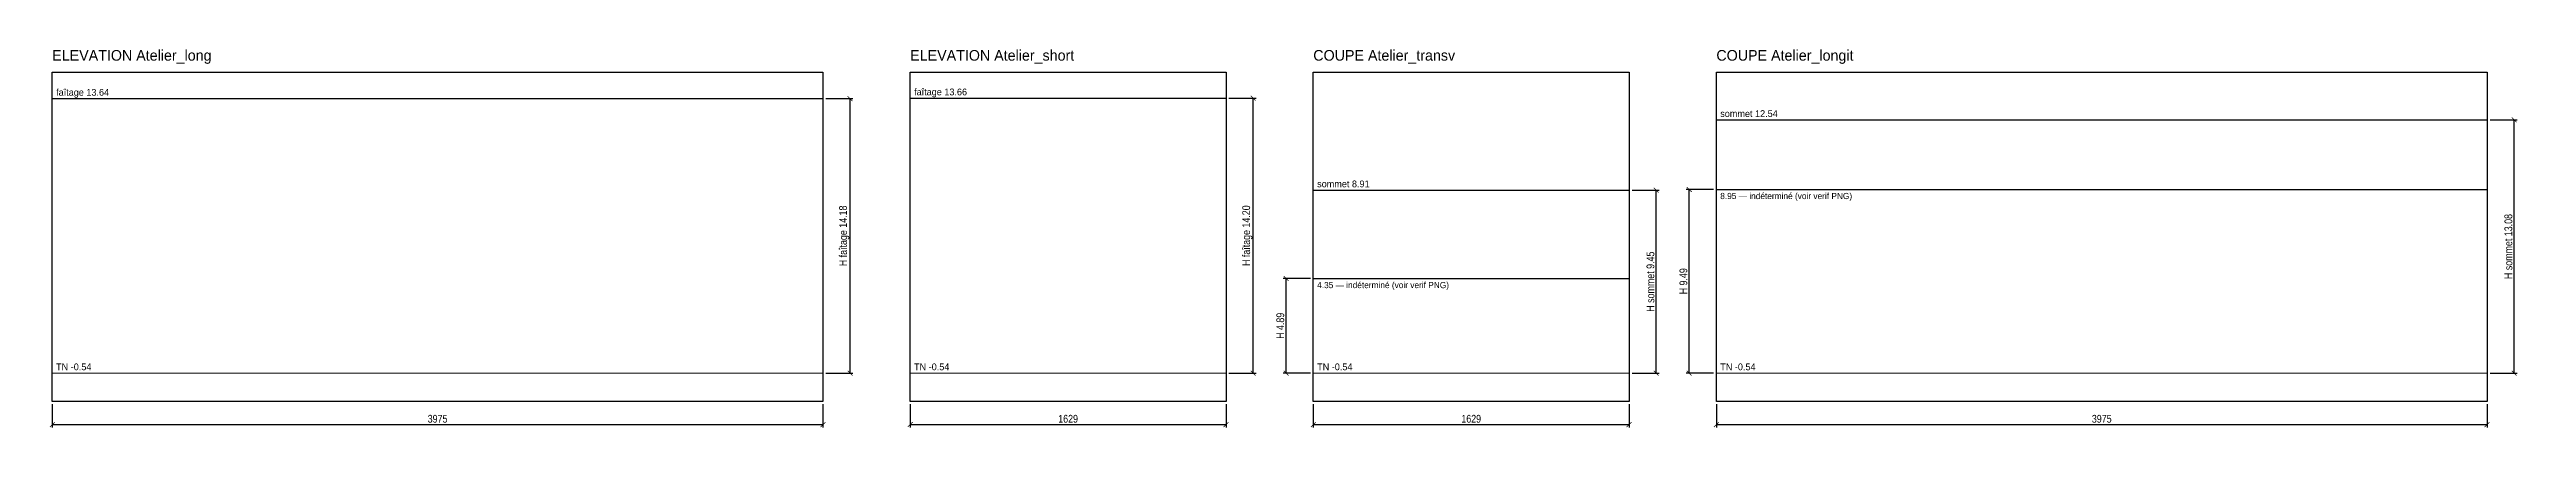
# Model space of a CAD drawing. Header units: metres. Extents: x -5 to 661, y -8 to 16.
# Drawn here: x 351.2 to 478.9, y -3.4 to 16.2 of the extents above; entities that cross this region are included whole.
import ezdxf

# ---------------------------------------------------------------- set-up
doc = ezdxf.new("R2010")
doc.units = ezdxf.units.M
for name, color, linetype in [('COUPE-Atelier_longit', 5, 'Continuous'), ('COUPE-Atelier_transv', 5, 'Continuous'), ('ELEV-Atelier_long', 7, 'Continuous'), ('ELEV-Atelier_short', 7, 'Continuous'), ('LIGNES-NIVEAU', 4, 'Continuous'), ('MESURES', 1, 'Continuous'), ('TITRES', 7, 'Continuous')]:
    doc.layers.add(name, color=color, linetype=linetype)
doc.styles.add('OpenSansCondensed-Light', font='OpenSansCondensed-Light.ttf')
doc.dimstyles.new('EZDXF', dxfattribs={"dimtxt": 0.25, "dimasz": 0.175, "dimexe": 0.375, "dimexo": 0.125, "dimgap": 0.1, "dimtad": 1, "dimlfac": 100, "dimzin": 12, "dimdsep": 46, "dimtxsty": 'OpenSansCondensed-Light', "dimblk": 'ARCHTICK', "dimcen": 2.5, "dimazin": 3, "dimtfac": 0.5, "dimtmove": 2, "dimatfit": 3})
picture_1 = doc.add_image_def('image9.png', size_in_pixel=(2782, 1190))
picture_2 = doc.add_image_def('image10.png', size_in_pixel=(1140, 1190))
picture_3 = doc.add_image_def('image11.png', size_in_pixel=(1140, 1190))
picture_4 = doc.add_image_def('image12.png', size_in_pixel=(2782, 1190))

msp = doc.modelspace()

# ---------------------------------------------------------------- texts
at = {"layer": 'LIGNES-NIVEAU'}
for s, height, p in [('faîtage 13.64', 0.35, (351.49, 13.79)), ('faîtage 13.66', 0.35, (395.74, 13.81)), ('sommet 12.54', 0.35, (437.32, 12.69)), ('sommet 8.91', 0.35, (416.53, 9.06)), ('8.95 — indéterminé (voir verif PNG)', 0.32, (437.32, 8.45)), ('4.35 — indéterminé (voir verif PNG)', 0.32, (416.53, 3.85)), ('TN -0.54', 0.35, (351.49, -0.39)), ('TN -0.54', 0.35, (395.74, -0.39)), ('TN -0.54', 0.35, (416.53, -0.39)), ('TN -0.54', 0.35, (437.32, -0.39))]:
    msp.add_text(s, height=height, dxfattribs=at).set_placement(p)
at = {"layer": 'TITRES'}
for s, p in [('ELEVATION Atelier_long', (351.29, 15.6)), ('ELEVATION Atelier_short', (395.54, 15.6)), ('COUPE Atelier_transv', (416.33, 15.6)), ('COUPE Atelier_longit', (437.12, 15.6))]:
    msp.add_text(s, height=0.55, dxfattribs=at).set_placement(p)

# ---------------------------------------------------------------- blocks, each defined once
blk = doc.blocks.new('_ARCHTICK')
at = {"color": 0, "linetype": 'BYBLOCK', "const_width": 0.15}
blk.add_lwpolyline([(-0.5, -0.5), (0.5, 0.5)], dxfattribs=at)

# ---------------------------------------------------------------- dimensions: what is measured, and where the dimension line sits
at = {"layer": 'MESURES'}
for base, p1, p2, text in [((392.44, -0.54), (391.04, -0.54), (391.04, 13.64), 'H faîtage 14.18'), ((413.23, -0.54), (411.83, -0.54), (411.83, 13.66), 'H faîtage 14.20'), ((478.27, -0.54), (476.87, -0.54), (476.87, 12.54), 'H sommet 13.08'), ((434.02, -0.54), (432.62, -0.54), (432.62, 8.91), 'H sommet 9.45'), ((435.72, -0.54), (437.12, -0.54), (437.12, 8.95), 'H 9.49'), ((414.93, -0.54), (416.33, -0.54), (416.33, 4.35), 'H 4.89')]:
    msp.add_linear_dim(base=base, p1=p1, p2=p2, angle=90, text=text, dimstyle='EZDXF', override={"dimtxt": 0.4, "dimasz": 0.25, "dimexe": 0.15, "dimexo": 0.15, "dimdec": 2}, dxfattribs=at).render()
for base, p1, p2 in [((351.29, -3.2), (351.29, -2), (391.04, -2)), ((395.54, -3.2), (395.54, -2), (411.83, -2)), ((416.33, -3.2), (416.33, -2), (432.62, -2)), ((437.12, -3.2), (437.12, -2), (476.87, -2))]:
    msp.add_linear_dim(base=base, p1=p1, p2=p2, dimstyle='EZDXF', override={"dimtxt": 0.4, "dimasz": 0.25, "dimexe": 0.15, "dimexo": 0.15, "dimdec": 2}, dxfattribs=at).render()

# ---------------------------------------------------------------- linework, layer by layer
at = {"layer": 'LIGNES-NIVEAU'}
for points in [[(351.29, 13.64), (391.04, 13.64)], [(395.54, 13.66), (411.83, 13.66)], [(437.12, 12.54), (476.87, 12.54)], [(437.12, 8.95), (476.87, 8.95)], [(416.33, 8.91), (432.62, 8.91)], [(416.33, 4.35), (432.62, 4.35)]]:
    msp.add_lwpolyline(points, dxfattribs=at)
at = {"layer": 'LIGNES-NIVEAU', "const_width": 0.06}
for points in [[(351.29, -0.54), (391.04, -0.54)], [(395.54, -0.54), (411.83, -0.54)], [(416.33, -0.54), (432.62, -0.54)], [(437.12, -0.54), (476.87, -0.54)]]:
    msp.add_lwpolyline(points, dxfattribs=at)

msp.set_redraw_order([(e.dxf.handle, doc.entitydb.next_handle()) for e in msp.query("TEXT MTEXT ATTDEF DIMENSION ARC_DIMENSION")])  # texts and dimensions are drawn at this point

# ---------------------------------------------------------------- pictures from other files: only their frames are drawn
at = {"layer": 'COUPE-Atelier_longit'}
image = msp.add_image(picture_4, insert=(437.12, -2), size_in_units=(39.75, 17), dxfattribs=at)
at = {"layer": 'COUPE-Atelier_transv'}
image = msp.add_image(picture_3, insert=(416.33, -2), size_in_units=(16.29, 17), dxfattribs=at)
at = {"layer": 'ELEV-Atelier_long'}
image = msp.add_image(picture_1, insert=(351.29, -2), size_in_units=(39.75, 17), dxfattribs=at)
at = {"layer": 'ELEV-Atelier_short'}
image = msp.add_image(picture_2, insert=(395.54, -2), size_in_units=(16.29, 17), dxfattribs=at)

doc.saveas('drawing.dxf')
